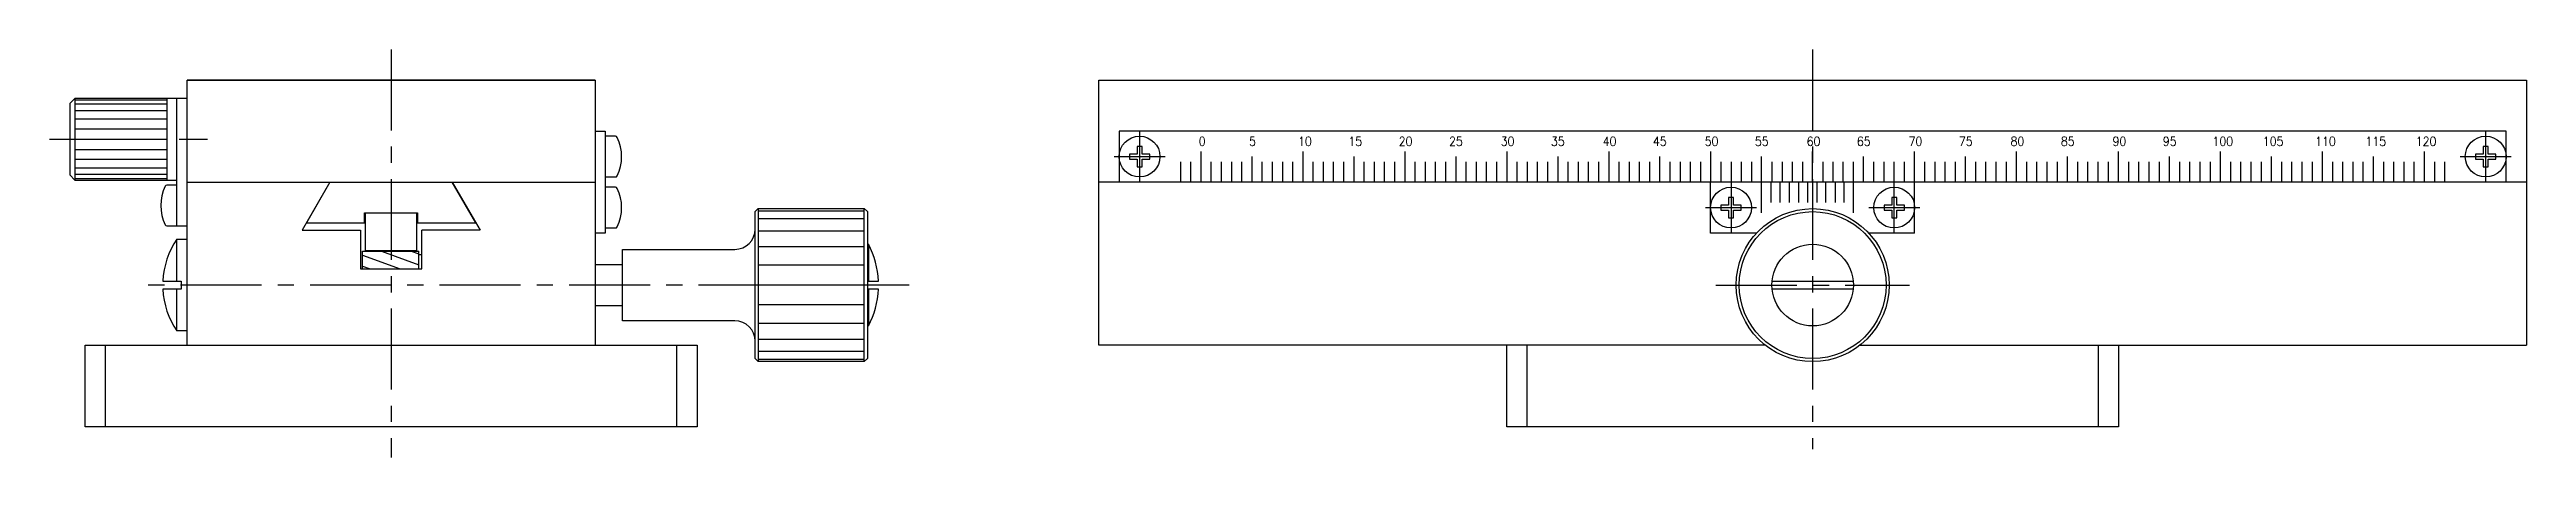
# Model space of a CAD drawing. Extents: x -156 to 272, y -398 to -138.
# Drawn here: x 28.9 to 271.8, y -374.4 to -334.4 of the extents above; entities that cross this region are included whole.
import ezdxf

# ---------------------------------------------------------------- set-up
doc = ezdxf.new("R2010")
doc.units = 0
doc.header["$LTSCALE"] = 0.25
doc.linetypes.add('CENTER', pattern=[50.8, 31.75, -6.35, 6.35, -6.35])
doc.layers.get('0').update_dxf_attribs({"linetype": 'CONTINUOUS'})
doc.layers.add('CENTER', color=1, linetype='CENTER')
doc.styles.add('CONVERTER_1', font='txt.shx', dxfattribs={"width": 0.9})

msp = doc.modelspace()

# ---------------------------------------------------------------- texts
at = {"style": 'CONVERTER_1', "width": 0.9}
for s, p in [('0', (141.63, -343.83)), ('5', (146.56, -343.83)), ('10', (151.37, -343.83)), ('15', (156.3, -343.83)), ('20', (161.24, -343.83)), ('25', (166.17, -343.83)), ('30', (171.24, -343.83)), ('35', (176.17, -343.83)), ('40', (181.24, -343.83)), ('45', (186.17, -343.83)), ('50', (191.24, -343.83)), ('55', (196.17, -343.83)), ('60', (201.24, -343.83)), ('65', (206.17, -343.83)), ('70', (211.24, -343.83)), ('75', (216.17, -343.83)), ('80', (221.24, -343.83)), ('85', (226.17, -343.83)), ('90', (231.24, -343.83)), ('95', (236.17, -343.83)), ('100', (241.04, -343.83)), ('105', (245.97, -343.83)), ('110', (251.1, -343.83)), ('115', (256.04, -343.83)), ('120', (260.97, -343.83))]:
    msp.add_text(s, height=0.875, dxfattribs=at).set_placement(p)

# ---------------------------------------------------------------- linework, layer by layer
at = {"color": 7, "linetype": 'CONTINUOUS'}
for p, q in [((82.44, -337.39), (42.44, -337.39)), ((42.44, -337.39), (82.44, -337.39)), ((42.44, -363.39), (42.44, -337.39)), ((82.44, -337.39), (82.44, -363.39)), ((30.94, -339.69), (31.44, -339.19)), ((30.94, -339.69), (30.94, -346.69)), ((42.44, -339.19), (31.44, -339.19)), ((31.44, -339.19), (31.44, -347.19)), ((31.44, -339.33), (40.44, -339.33)), ((31.44, -339.73), (40.44, -339.73)), ((40.44, -339.19), (40.44, -347.19)), ((41.44, -351.69), (41.44, -339.19)), ((31.44, -340.36), (40.44, -340.36)), ((31.44, -341.19), (40.44, -341.19)), ((31.44, -342.16), (40.44, -342.16)), ((82.44, -342.39), (83.44, -342.39)), ((83.44, -342.39), (83.44, -352.39)), ((31.44, -343.19), (40.44, -343.19)), ((40.44, -344.23), (31.44, -344.23)), ((84.43, -342.89), (83.44, -342.89)), ((31.44, -347.19), (30.94, -346.69)), ((40.44, -345.19), (31.44, -345.19)), ((40.44, -346.02), (31.44, -346.02)), ((40.44, -346.66), (31.44, -346.66)), ((40.44, -347.06), (31.44, -347.06)), ((31.44, -347.19), (41.43, -347.19)), ((83.44, -346.89), (84.43, -346.89)), ((41.44, -347.69), (40.45, -347.69)), ((42.44, -347.39), (82.44, -347.39)), ((56.44, -347.39), (53.73, -352.09)), ((56.44, -347.39), (54.13, -351.39)), ((68.44, -347.39), (71.16, -352.09)), ((70.75, -351.39), (68.44, -347.39)), ((84.43, -347.89), (83.44, -347.89)), ((40.45, -351.69), (41.44, -351.69)), ((41.44, -351.69), (42.44, -351.69)), ((53.73, -352.09), (59.44, -352.09)), ((54.13, -351.39), (59.84, -351.39)), ((59.44, -352.09), (59.44, -355.89)), ((59.84, -350.39), (65.04, -350.39)), ((59.84, -351.39), (59.84, -350.39)), ((59.94, -354.17), (59.94, -350.39)), ((64.94, -350.39), (64.94, -354.17)), ((65.04, -350.39), (65.04, -351.39)), ((65.04, -351.39), (70.75, -351.39)), ((71.16, -352.09), (65.44, -352.09)), ((65.44, -355.89), (65.44, -352.09)), ((83.44, -351.89), (84.43, -351.89)), ((98.44, -349.99), (98.14, -350.29)), ((98.14, -364.69), (98.14, -350.29)), ((98.44, -349.99), (98.44, -364.99)), ((98.44, -349.99), (108.84, -349.99)), ((108.84, -350.25), (98.44, -350.25)), ((108.84, -351), (98.44, -351)), ((108.84, -364.99), (108.84, -349.99)), ((108.84, -349.99), (109.14, -350.29)), ((109.14, -350.29), (109.14, -364.69)), ((41.43, -352.99), (42.44, -352.99)), ((41.43, -357.09), (41.43, -352.99)), ((59.64, -354.17), (65.14, -354.17)), ((59.64, -355.89), (59.64, -354.17)), ((59.94, -354.09), (64.94, -354.09)), ((65.14, -355.89), (65.14, -354.17)), ((65.14, -354.49), (65.44, -354.49)), ((83.44, -352.39), (82.44, -352.39)), ((85.14, -353.99), (96.14, -353.99)), ((85.14, -360.99), (85.14, -353.99)), ((108.84, -352.19), (98.44, -352.19)), ((108.84, -353.74), (98.44, -353.74)), ((109.14, -353.49), (109.24, -353.49)), ((109.24, -353.49), (109.24, -357.09)), ((59.44, -355.89), (65.44, -355.89)), ((85.14, -355.49), (82.44, -355.49)), ((108.84, -355.55), (98.44, -355.55)), ((40.05, -357.09), (41.84, -357.09)), ((41.84, -357.89), (40.05, -357.89)), ((41.43, -361.99), (41.43, -357.89)), ((41.84, -357.09), (41.84, -357.89)), ((108.84, -357.49), (98.44, -357.49)), ((108.84, -359.43), (98.44, -359.43)), ((109.14, -357.09), (110.23, -357.09)), ((110.23, -357.89), (109.14, -357.89)), ((109.24, -357.89), (109.24, -361.49)), ((82.44, -359.49), (85.14, -359.49)), ((96.14, -360.99), (85.14, -360.99)), ((108.84, -361.24), (98.44, -361.24)), ((109.24, -361.49), (109.14, -361.49)), ((32.44, -363.39), (92.44, -363.39)), ((32.44, -371.39), (32.44, -363.39)), ((34.44, -371.39), (34.44, -363.39)), ((42.44, -361.99), (41.43, -361.99)), ((90.44, -371.39), (90.44, -363.39)), ((92.44, -363.39), (92.44, -371.39)), ((98.44, -362.8), (108.84, -362.8)), ((108.84, -363.99), (98.44, -363.99)), ((98.14, -364.69), (98.44, -364.99)), ((98.44, -364.74), (108.84, -364.74)), ((108.84, -364.99), (98.44, -364.99)), ((108.84, -364.99), (109.14, -364.69)), ((92.44, -371.39), (32.44, -371.39))]:
    msp.add_line(p, q, dxfattribs=at)
at = {"linetype": 'CONTINUOUS'}
for p, q in [((131.83, -337.39), (271.83, -337.39)), ((131.83, -363.39), (131.83, -337.39)), ((271.83, -337.39), (271.83, -363.39)), ((269.83, -342.39), (133.83, -342.39)), ((133.83, -342.39), (133.83, -347.39)), ((269.83, -347.39), (269.83, -342.39)), ((134.83, -344.64), (134.83, -345.14)), ((135.58, -344.64), (134.83, -344.64)), ((135.58, -343.89), (135.58, -344.64)), ((136.08, -343.89), (135.58, -343.89)), ((136.08, -344.64), (136.08, -343.89)), ((136.83, -344.64), (136.08, -344.64)), ((136.83, -345.14), (136.83, -344.64)), ((141.83, -344.39), (141.83, -347.39)), ((146.83, -344.89), (146.83, -347.39)), ((151.83, -344.39), (151.83, -347.39)), ((156.83, -344.89), (156.83, -347.39)), ((161.83, -344.39), (161.83, -347.39)), ((166.83, -344.89), (166.83, -347.39)), ((171.83, -344.39), (171.83, -347.39)), ((176.83, -344.89), (176.83, -347.39)), ((181.83, -344.39), (181.83, -347.39)), ((186.83, -344.89), (186.83, -347.39)), ((191.83, -344.39), (191.83, -347.39)), ((196.83, -350.39), (196.83, -344.89)), ((201.83, -347.39), (201.83, -344.39)), ((206.83, -347.39), (206.83, -344.89)), ((211.83, -347.39), (211.83, -344.39)), ((216.83, -347.39), (216.83, -344.89)), ((221.83, -347.39), (221.83, -344.39)), ((226.83, -347.39), (226.83, -344.89)), ((231.83, -347.39), (231.83, -344.39)), ((236.83, -347.39), (236.83, -344.89)), ((241.83, -347.39), (241.83, -344.39)), ((246.83, -347.39), (246.83, -344.89)), ((251.83, -347.39), (251.83, -344.39)), ((256.83, -347.39), (256.83, -344.89)), ((261.83, -347.39), (261.83, -344.39)), ((267.58, -344.64), (266.83, -344.64)), ((266.83, -344.64), (266.83, -345.14)), ((268.08, -343.89), (267.58, -343.89)), ((267.58, -343.89), (267.58, -344.64)), ((268.08, -344.64), (268.08, -343.89)), ((268.83, -344.64), (268.08, -344.64)), ((268.83, -345.14), (268.83, -344.64)), ((134.83, -345.14), (135.58, -345.14)), ((135.58, -345.14), (135.58, -345.89)), ((135.58, -345.89), (136.08, -345.89)), ((136.08, -345.89), (136.08, -345.14)), ((136.08, -345.14), (136.83, -345.14)), ((139.83, -345.39), (139.83, -347.39)), ((140.83, -345.39), (140.83, -347.39)), ((142.83, -345.39), (142.83, -347.39)), ((143.83, -345.39), (143.83, -347.39)), ((144.83, -345.39), (144.83, -347.39)), ((145.83, -345.39), (145.83, -347.39)), ((147.83, -345.39), (147.83, -347.39)), ((148.83, -345.39), (148.83, -347.39)), ((149.83, -345.39), (149.83, -347.39)), ((150.83, -345.39), (150.83, -347.39)), ((152.83, -345.39), (152.83, -347.39)), ((153.83, -345.39), (153.83, -347.39)), ((154.83, -345.39), (154.83, -347.39)), ((155.83, -345.39), (155.83, -347.39)), ((157.83, -345.39), (157.83, -347.39)), ((158.83, -345.39), (158.83, -347.39)), ((159.83, -345.39), (159.83, -347.39)), ((160.83, -345.39), (160.83, -347.39)), ((162.83, -345.39), (162.83, -347.39)), ((163.83, -345.39), (163.83, -347.39)), ((164.83, -345.39), (164.83, -347.39)), ((165.83, -345.39), (165.83, -347.39)), ((167.83, -345.39), (167.83, -347.39)), ((168.83, -345.39), (168.83, -347.39)), ((169.83, -345.39), (169.83, -347.39)), ((170.83, -345.39), (170.83, -347.39)), ((172.83, -345.39), (172.83, -347.39)), ((173.83, -345.39), (173.83, -347.39)), ((174.83, -345.39), (174.83, -347.39)), ((175.83, -345.39), (175.83, -347.39)), ((177.83, -345.39), (177.83, -347.39)), ((178.83, -345.39), (178.83, -347.39)), ((179.83, -345.39), (179.83, -347.39)), ((180.83, -345.39), (180.83, -347.39)), ((182.83, -345.39), (182.83, -347.39)), ((183.83, -345.39), (183.83, -347.39)), ((184.83, -345.39), (184.83, -347.39)), ((185.83, -345.39), (185.83, -347.39)), ((187.83, -345.39), (187.83, -347.39)), ((188.83, -345.39), (188.83, -347.39)), ((189.83, -345.39), (189.83, -347.39)), ((190.83, -345.39), (190.83, -347.39)), ((192.83, -345.39), (192.83, -347.39)), ((193.83, -345.39), (193.83, -347.39)), ((194.83, -345.39), (194.83, -347.39)), ((195.83, -345.39), (195.83, -347.39)), ((197.83, -345.39), (197.83, -347.39)), ((198.83, -345.39), (198.83, -347.39)), ((199.83, -345.39), (199.83, -347.39)), ((200.83, -345.39), (200.83, -347.39)), ((202.83, -345.39), (202.83, -347.39)), ((203.83, -347.39), (203.83, -345.39)), ((204.83, -347.39), (204.83, -345.39)), ((205.83, -350.39), (205.83, -345.39)), ((207.83, -347.39), (207.83, -345.39)), ((208.83, -347.39), (208.83, -345.39)), ((209.83, -347.39), (209.83, -345.39)), ((210.83, -347.39), (210.83, -345.39)), ((212.83, -347.39), (212.83, -345.39)), ((213.83, -347.39), (213.83, -345.39)), ((214.83, -347.39), (214.83, -345.39)), ((215.83, -347.39), (215.83, -345.39)), ((217.83, -347.39), (217.83, -345.39)), ((218.83, -347.39), (218.83, -345.39)), ((219.83, -347.39), (219.83, -345.39)), ((220.83, -347.39), (220.83, -345.39)), ((222.83, -347.39), (222.83, -345.39)), ((223.83, -347.39), (223.83, -345.39)), ((224.83, -347.39), (224.83, -345.39)), ((225.83, -347.39), (225.83, -345.39)), ((227.83, -347.39), (227.83, -345.39)), ((228.83, -347.39), (228.83, -345.39)), ((229.83, -347.39), (229.83, -345.39)), ((230.83, -347.39), (230.83, -345.39)), ((232.83, -347.39), (232.83, -345.39)), ((233.83, -347.39), (233.83, -345.39)), ((234.83, -347.39), (234.83, -345.39)), ((235.83, -347.39), (235.83, -345.39)), ((237.83, -347.39), (237.83, -345.39)), ((238.83, -347.39), (238.83, -345.39)), ((239.83, -347.39), (239.83, -345.39)), ((240.83, -347.39), (240.83, -345.39)), ((242.83, -347.39), (242.83, -345.39)), ((243.83, -347.39), (243.83, -345.39)), ((244.83, -347.39), (244.83, -345.39)), ((245.83, -347.39), (245.83, -345.39)), ((247.83, -347.39), (247.83, -345.39)), ((248.83, -347.39), (248.83, -345.39)), ((249.83, -347.39), (249.83, -345.39)), ((250.83, -347.39), (250.83, -345.39)), ((252.83, -347.39), (252.83, -345.39)), ((253.83, -347.39), (253.83, -345.39)), ((254.83, -347.39), (254.83, -345.39)), ((255.83, -347.39), (255.83, -345.39)), ((257.83, -347.39), (257.83, -345.39)), ((258.83, -347.39), (258.83, -345.39)), ((259.83, -347.39), (259.83, -345.39)), ((260.83, -347.39), (260.83, -345.39)), ((262.83, -347.39), (262.83, -345.39)), ((263.83, -347.39), (263.83, -345.39)), ((266.83, -345.14), (267.58, -345.14)), ((267.58, -345.14), (267.58, -345.89)), ((267.58, -345.89), (268.08, -345.89)), ((268.08, -345.89), (268.08, -345.14)), ((268.08, -345.14), (268.83, -345.14)), ((271.83, -347.39), (131.83, -347.39)), ((191.83, -352.39), (191.83, -347.39)), ((192.83, -349.64), (192.83, -350.14)), ((193.58, -349.64), (192.83, -349.64)), ((193.58, -348.89), (193.58, -349.64)), ((194.08, -348.89), (193.58, -348.89)), ((194.08, -349.64), (194.08, -348.89)), ((194.83, -349.64), (194.08, -349.64)), ((194.83, -350.14), (194.83, -349.64)), ((197.73, -347.39), (197.73, -349.39)), ((198.63, -347.39), (198.63, -349.39)), ((199.53, -347.39), (199.53, -349.39)), ((200.43, -347.39), (200.43, -349.39)), ((201.33, -347.39), (201.33, -349.39)), ((202.23, -347.39), (202.23, -349.39)), ((203.13, -349.39), (203.13, -347.39)), ((204.03, -347.39), (204.03, -349.39)), ((204.93, -349.39), (204.93, -347.39)), ((209.58, -349.64), (208.83, -349.64)), ((208.83, -349.64), (208.83, -350.14)), ((209.58, -348.89), (209.58, -349.64)), ((210.08, -348.89), (209.58, -348.89)), ((210.08, -349.64), (210.08, -348.89)), ((210.83, -349.64), (210.08, -349.64)), ((210.83, -350.14), (210.83, -349.64)), ((211.83, -352.39), (211.83, -347.39)), ((192.83, -350.14), (193.58, -350.14)), ((193.58, -350.14), (193.58, -350.89)), ((193.58, -350.89), (194.08, -350.89)), ((194.08, -350.14), (194.83, -350.14)), ((194.08, -350.89), (194.08, -350.14)), ((208.83, -350.14), (209.58, -350.14)), ((209.58, -350.14), (209.58, -350.89)), ((209.58, -350.89), (210.08, -350.89)), ((210.08, -350.14), (210.83, -350.14)), ((210.08, -350.89), (210.08, -350.14)), ((196.33, -352.39), (191.83, -352.39)), ((211.83, -352.39), (207.33, -352.39)), ((197.85, -357.09), (205.81, -357.09)), ((205.81, -357.89), (197.85, -357.89)), ((197.2, -363.39), (131.83, -363.39)), ((171.83, -371.39), (171.83, -363.39)), ((173.83, -371.39), (173.83, -363.39)), ((206.46, -363.39), (271.83, -363.39)), ((229.83, -363.39), (229.83, -371.39)), ((231.83, -363.39), (231.83, -371.39)), ((231.83, -371.39), (171.83, -371.39))]:
    msp.add_line(p, q, dxfattribs=at)
at = {"color": 3}
for p, q in [((59.64, -354.56), (63.31, -355.89)), ((61.49, -354.17), (65.14, -355.5)), ((64.42, -354.17), (65.14, -354.43)), ((59.64, -355.62), (60.38, -355.89))]:
    msp.add_line(p, q, dxfattribs=at)
at = {"linetype": 'CONTINUOUS'}
for centre, radius in [((135.83, -344.89), 2), ((267.83, -344.89), 2), ((193.83, -349.89), 2), ((209.83, -349.89), 2), ((201.83, -357.49), 7.5), ((201.83, -357.49), 7.2), ((201.83, -357.49), 4)]:
    msp.add_circle(centre, radius, dxfattribs=at)
at = {"color": 7, "linetype": 'CONTINUOUS'}
for centre, radius, start, end in [((84.43, -343.09), 0.2, 25.6716, 90), ((80.69, -344.89), 4.35, 334.3284, 25.6716), ((84.43, -346.69), 0.2, 270, 334.3284), ((44.2, -349.69), 4.35, 154.3284, 205.6716), ((40.45, -347.89), 0.2, 90, 154.3284), ((84.43, -348.09), 0.2, 25.6716, 90), ((80.69, -349.89), 4.35, 334.3284, 25.6716), ((40.45, -351.49), 0.2, 205.6716, 270), ((84.43, -351.69), 0.2, 270, 334.3284), ((96.14, -351.99), 2, 270, 0), ((48.04, -357.49), 8, 145.7711, 177.134), ((101.74, -357.49), 8.5, 2.6973, 28.0725), ((48.04, -357.49), 8, 182.866, 214.2289), ((101.74, -357.49), 8.5, 331.9275, 357.3027), ((96.14, -362.99), 2, 0, 90)]:
    msp.add_arc(centre, radius, start, end, dxfattribs=at)
at = {"layer": 'CENTER', "color": 1, "linetype": 'CENTER'}
for p, q in [((62.44, -334.39), (62.44, -374.39)), ((201.83, -334.39), (201.83, -373.59)), ((135.83, -342.39), (135.83, -347.39)), ((267.83, -347.39), (267.83, -342.39)), ((28.94, -343.19), (44.44, -343.19)), ((133.33, -344.89), (138.33, -344.89)), ((265.33, -344.89), (270.33, -344.89)), ((193.83, -347.39), (193.83, -352.39)), ((209.83, -352.39), (209.83, -347.39)), ((191.33, -349.89), (196.33, -349.89)), ((207.33, -349.89), (212.33, -349.89)), ((113.23, -357.49), (37.05, -357.49)), ((192.33, -357.49), (211.33, -357.49))]:
    msp.add_line(p, q, dxfattribs=at)

msp.set_redraw_order([(e.dxf.handle, doc.entitydb.next_handle()) for e in msp.query("TEXT MTEXT ATTDEF DIMENSION ARC_DIMENSION")])  # texts and dimensions are drawn at this point

doc.saveas('drawing.dxf')
